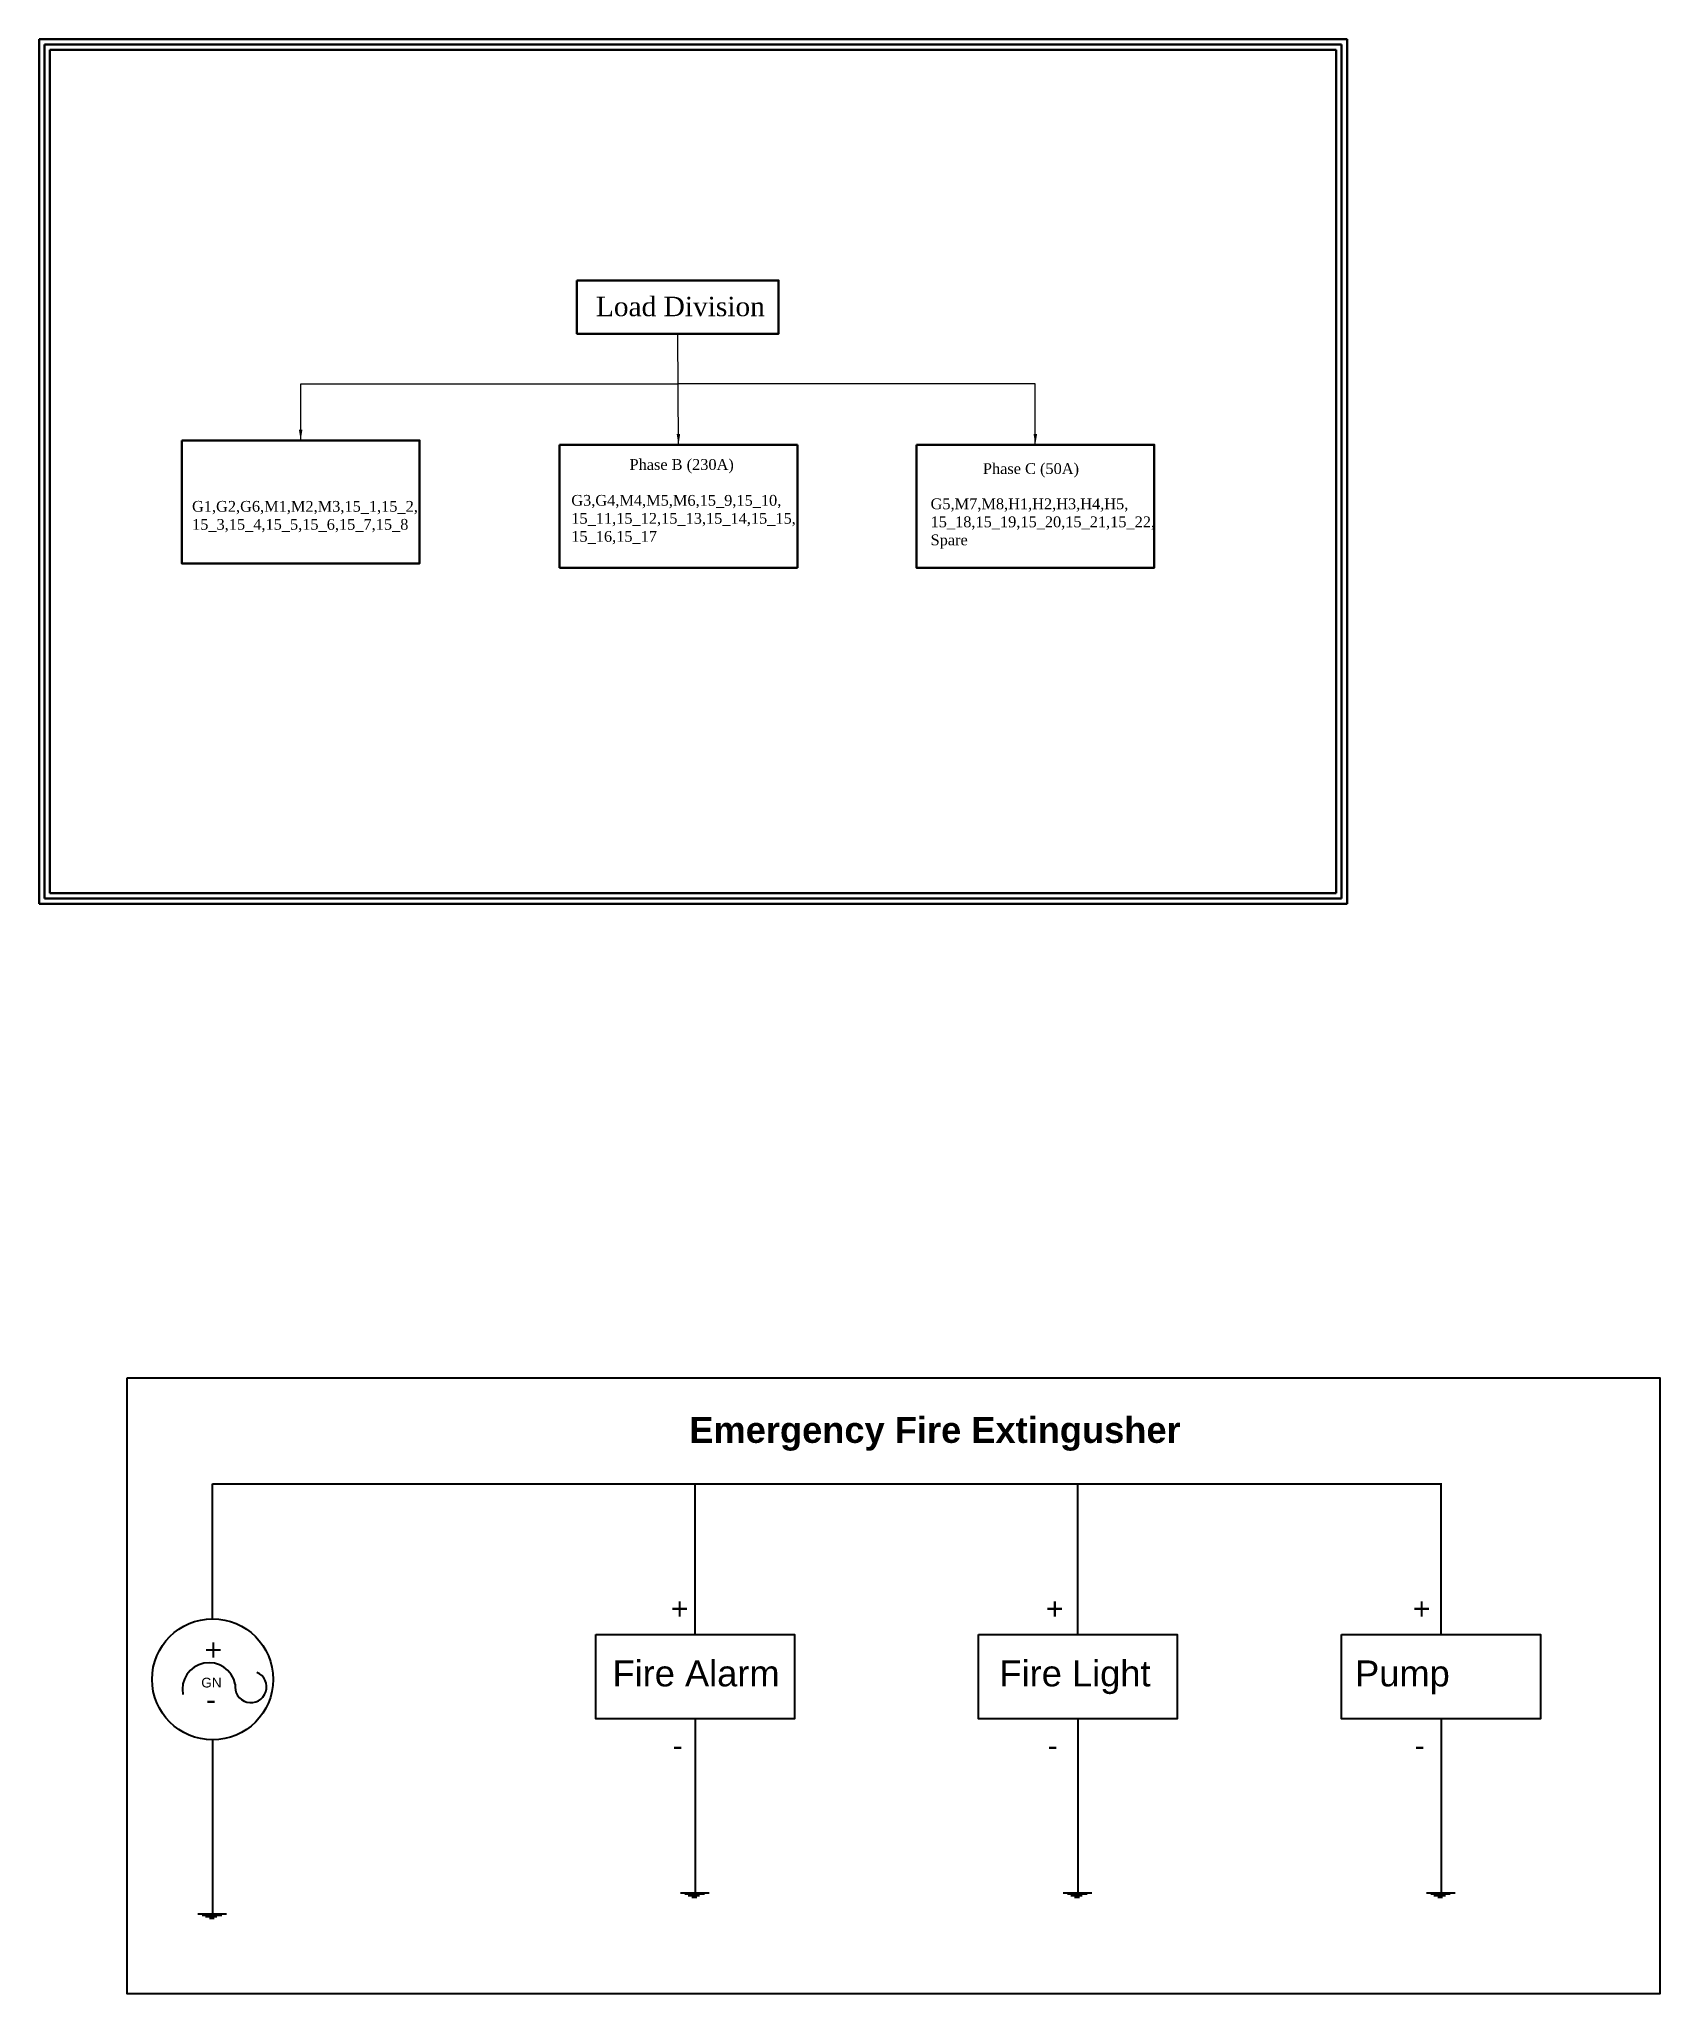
# Model space of a CAD drawing. Header units: inches. Extents: x -412 to 20037, y 548 to 16595.
# Drawn here: x 10897 to 12396, y 6181 to 7989 of the extents above; entities that cross this region are included whole.
import ezdxf

# ---------------------------------------------------------------- set-up
doc = ezdxf.new("R2010")
doc.units = ezdxf.units.IN
doc.header["$MEASUREMENT"] = 0
doc.linetypes.add('ACAD_ISO02W100', pattern=[15, 12, -3])
doc.layers.add('Heavy Load', color=3, linetype='ACAD_ISO02W100')
doc.styles.add('A', font='times.ttf', dxfattribs={"height": 12})
doc.styles.add('Komol Dim', font='ARIALN.TTF')
doc.styles.get("Standard").update_dxf_attribs({"font": 'arial.ttf'})
doc.dimstyles.new('komol Dim', dxfattribs={"dimscale": 0, "dimtxt": 6, "dimasz": 2, "dimexe": 0.5, "dimexo": 0, "dimgap": 0, "dimtad": 2, "dimdec": 1, "dimzin": 3, "dimdsep": 46, "dimlunit": 4, "dimtxsty": 'Komol Dim', "dimblk": 'do.col', "dimcen": 1, "dimdle": 1, "dimclrd": 7, "dimclre": 8, "dimclrt": 256, "dimaunit": 1, "dimadec": 0, "dimazin": 0, "dimtfac": 1, "dimtdec": 1, "dimtofl": 0, "dimtmove": 2, "dimatfit": 3, "dimfxl": 1, "dimtfill": 1, "dimtfillclr": 3, "dimtolj": 1, "dimtzin": 0, "dimlwd": 13, "dimlwe": 13, "dimarcsym": 0})

msp = doc.modelspace()

# ---------------------------------------------------------------- texts
at = {"color": 7, "lineweight": 30, "attachment_point": 1, "style": 'A'}
for s, width, heights, insert, char_height in [('Load Division ', 186.5902, [0], (11412.08, 7750.8), 18), ('Phase B (230A)', 147.7804, [0], (11443.17, 7600.6), 10), ('Phase C (50A)', 149.824, [0], (11770.09, 7596.8), 10), ('G1,G2,G6,M1,M2,M3,15_1,15_2,\\P15_3,15_4,15_5,15_6,15_7,15_8', 196.4302, [57.76], (11038.44, 7561.88), 10), ('G3,G4,M4,M5,M6,15_9,15_10,\\P15_11,15_12,15_13,15_14,15_15,\\P15_16,15_17', 196.4914, [48.52], (11389.32, 7567.43), 10), ('G5,M7,M8,H1,H2,H3,H4,H5,\\P15_18,15_19,15_20,15_21,15_22,\\PSpare', 196.4914, [48.52], (11721.71, 7564.19), 10)]:
    msp.add_mtext_dynamic_manual_height_columns(s, width=width, gutter_width=60, heights=heights, dxfattribs=dict(at, insert=insert, char_height=char_height))
at = {"lineweight": 25, "attachment_point": 1}
for s, width, heights, insert, char_height in [('{\\fArial|b1|i0|c0|p34;Emergency Fire Extingusher}', 1338, [0], (11498.5, 6714.42), 24), ('Fire Alarm', 202.3801, [0], (11427.44, 6489.15), 24), ('Fire Light', 202.3801, [0], (11785.44, 6489.15), 24), ('Pump', 202.3801, [0], (12114.44, 6489.15), 24), ('GN', 31, [0.0191], (11046.94, 6473.15), 9)]:
    msp.add_mtext_dynamic_manual_height_columns(s, width=width, gutter_width=1, heights=heights, dxfattribs=dict(at, insert=insert, char_height=char_height))
at = {"layer": 'Heavy Load', "lineweight": 25, "char_height": 20, "attachment_point": 1}
for s, width, heights, insert in [('{\\C1;+}', 35, [0], (11481.44, 6547.15)), ('{\\C1;+}', 35, [0], (11828.44, 6547.15)), ('{\\C1;+}', 35, [0], (12167.94, 6547.15)), ('{\\C1;+}', 35, [0], (11049.94, 6509.15)), ('{\\C256;\\c0;-}', 1.5, [0.2], (11051.44, 6463.15)), ('{\\C256;\\c0;-}', 1.5, [0.2], (11482.94, 6420.65)), ('{\\C256;\\c0;-}', 1.5, [0.2], (11829.94, 6420.65)), ('{\\C256;\\c0;-}', 1.5, [0.2], (12169.44, 6420.65))]:
    msp.add_mtext_dynamic_manual_height_columns(s, width=width, gutter_width=1, heights=heights, dxfattribs=dict(at, insert=insert))

# ---------------------------------------------------------------- blocks, each defined once
blk = doc.blocks.new('do.col')
at = {"color": 0, "linetype": 'ByBlock', "lineweight": -2}
for p in [(-1, 0), (0, 1), (0, -1), (1, 0)]:
    blk.add_line(p, (0, 0), dxfattribs=at)
at = {"color": 3, "const_width": 0.375}
blk.add_lwpolyline([(-0.1875, 0, 1), (0.1875, 0, 1)], format="xyb", close=True, dxfattribs=at)

# ---------------------------------------------------------------- linework, layer by layer
at = {"color": 7, "lineweight": 30}
for p, q in [((10896.94, 7989.15), (12106.96, 7989.15)), ((10896.94, 7189.15), (10896.94, 7989.15)), ((10901.94, 7984.15), (12101.96, 7984.15)), ((10901.94, 7194.15), (10901.94, 7984.15)), ((10906.94, 7979.15), (12096.96, 7979.15)), ((10906.94, 7199.15), (10906.94, 7979.15)), ((12096.96, 7199.15), (12096.96, 7979.15)), ((12101.96, 7194.15), (12101.96, 7984.15)), ((12106.96, 7189.15), (12106.96, 7989.15)), ((11378.44, 7613.81), (11598.52, 7613.81)), ((11378.44, 7499.99), (11378.44, 7613.81)), ((11598.52, 7613.81), (11598.52, 7499.99)), ((11598.52, 7499.99), (11378.44, 7499.99)), ((11874.51, 7199.15), (10906.94, 7199.15)), ((12096.96, 7199.15), (11874.51, 7199.15)), ((12106.96, 7189.15), (10896.94, 7189.15)), ((12101.96, 7194.15), (10901.94, 7194.15))]:
    msp.add_line(p, q, dxfattribs=at)
at = {"lineweight": 25}
for p, q in [((11057.44, 6527.65), (11057.44, 6652.65)), ((11057.44, 6652.65), (12193.94, 6652.65)), ((11503.94, 6513.15), (11503.94, 6653.15)), ((11857.94, 6513.15), (11857.94, 6653.15)), ((12193.94, 6513.15), (12193.94, 6653.15)), ((11503.94, 6435.15), (11503.94, 6273.65)), ((11857.94, 6435.15), (11857.94, 6273.65)), ((12193.94, 6435.15), (12193.94, 6273.65)), ((11057.44, 6415.65), (11057.44, 6254.15)), ((11490.44, 6274.15), (11516.94, 6274.15)), ((11494.44, 6273.15), (11512.44, 6273.15)), ((11497.44, 6271.65), (11507.94, 6271.65)), ((11500.94, 6270.15), (11505.44, 6270.15)), ((11844.44, 6274.15), (11870.94, 6274.15)), ((11848.44, 6273.15), (11866.44, 6273.15)), ((11851.44, 6271.65), (11861.94, 6271.65)), ((11854.94, 6270.15), (11859.44, 6270.15)), ((12180.44, 6274.15), (12206.94, 6274.15)), ((12184.44, 6273.15), (12202.44, 6273.15)), ((12187.44, 6271.65), (12197.94, 6271.65)), ((12190.94, 6270.15), (12195.44, 6270.15)), ((11043.94, 6254.65), (11070.44, 6254.65)), ((11047.94, 6253.65), (11065.94, 6253.65)), ((11050.94, 6252.15), (11061.44, 6252.15)), ((11054.44, 6250.65), (11058.94, 6250.65))]:
    msp.add_line(p, q, dxfattribs=at)
at = {"color": 7, "lineweight": 30}
for points in [[(11394.44, 7765.88), (11581.03, 7765.88), (11581.03, 7716.49), (11394.44, 7716.49)], [(11028.9, 7617.84), (11248.98, 7617.84), (11248.98, 7504.01), (11028.9, 7504.01)], [(11708.56, 7613.81), (11928.64, 7613.81), (11928.64, 7499.99), (11708.56, 7499.99)]]:
    msp.add_lwpolyline(points, close=True, dxfattribs=at)
at = {"lineweight": 25}
for points in [[(10978.44, 6750.65), (12396.44, 6750.65), (12396.44, 6180.65), (10978.44, 6180.65)], [(11411.94, 6513.15), (11595.94, 6513.15), (11595.94, 6435.15), (11411.94, 6435.15)], [(11765.94, 6513.15), (11949.94, 6513.15), (11949.94, 6435.15), (11765.94, 6435.15)], [(12101.94, 6513.15), (12285.94, 6513.15), (12285.94, 6435.15), (12101.94, 6435.15)]]:
    msp.add_lwpolyline(points, close=True, dxfattribs=at)
msp.add_circle((11057.44, 6471.65), 56, dxfattribs=at)
for centre, radius, start, end in [((11054.2, 6462.31), 24.71, 11.30958, 190.85556), ((11092.81, 6464.7), 14.58, 170.31863, 67.30296)]:
    msp.add_arc(centre, radius, start, end, dxfattribs=at)

msp.set_redraw_order([(e.dxf.handle, doc.entitydb.next_handle()) for e in msp.query("TEXT MTEXT ATTDEF DIMENSION ARC_DIMENSION")])  # texts and dimensions are drawn at this point

# ---------------------------------------------------------------- leaders
at = {"color": 7, "lineweight": 40}
for points in [[(11488.48, 7613.81), (11487.73, 7716.49)], [(11138.94, 7617.84), (11138.94, 7670.12), (11488.07, 7670.12)], [(11818.6, 7613.81), (11818.6, 7670.12), (11488.07, 7670.12)]]:
    msp.add_leader(points, dimstyle='komol Dim', override={"dimscale": 1, "dimasz": 10, "dimtad": 0, "dimfxl": 0, "dimfxlon": 1, "dimarcsym": 1}, dxfattribs=at)

doc.saveas('drawing.dxf')
